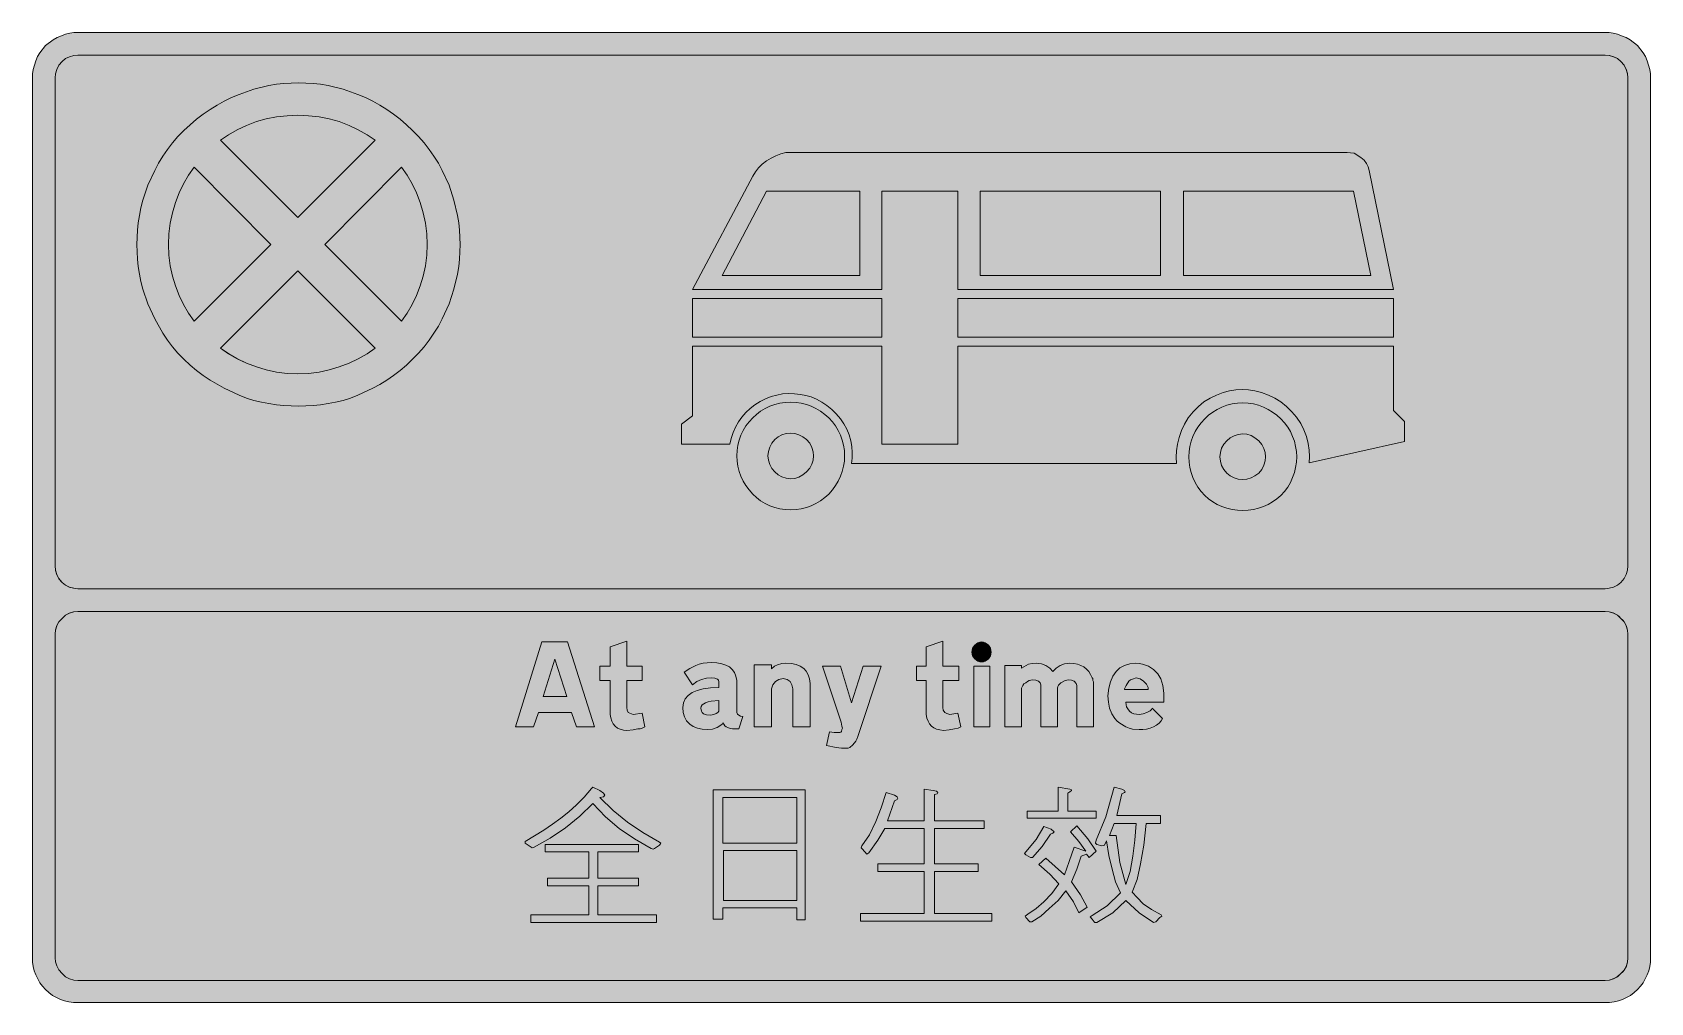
# Model space of a CAD drawing. Header units: metres. Extents: x 74 to 495, y 10 to 262.
import ezdxf

# ---------------------------------------------------------------- set-up
doc = ezdxf.new("R2010")
doc.units = ezdxf.units.M
for name, color, linetype, true_color in [('FILL_BLACK_000000', 7, 'Continuous', 0x000000), ('FILL_PINK_E1E1E1', 7, 'Continuous', 0xe1e1e1), ('FILL_WHITE_FFFFFF', 7, 'Continuous', 0xffffff), ('FILL_YELLOW_FFFF00', 7, 'Continuous', 0xffff00), ('STROKE_BLACK_000000', 7, 'Continuous', 0x000000)]:
    doc.layers.add(name, color=color, linetype=linetype, true_color=true_color)

msp = doc.modelspace()

# ---------------------------------------------------------------- hatches: boundary and pattern name
at = {"layer": 'FILL_BLACK_000000', "true_color": 0x000000}
h = msp.add_hatch(color=7, dxfattribs=at)
h.dxf.hatch_style = 1
h.paths.add_polyline_path([(74.88, 254.88), (75.35, 255.93), (75.94, 256.93), (77.4, 258.84), (79.4, 260.3), (80.46, 260.89), (81.54, 261.36), (82.62, 261.8), (83.7, 262.08), (84.78, 262.22), (85.86, 262.26), (483.48, 262.26), (484.56, 262.22), (485.64, 262.08), (486.72, 261.8), (487.8, 261.36), (488.95, 260.89), (490.01, 260.3), (491.94, 258.84), (493.4, 256.93), (493.99, 255.93), (494.46, 254.88), (495.11, 252.56), (495.3, 251.46), (495.36, 250.38), (495.36, 21.24), (495.3, 20.09), (495.13, 18.96), (494.85, 17.84), (494.46, 16.76), (493.97, 15.72), (493.39, 14.73), (492.71, 13.81), (491.94, 12.96), (491.04, 12.14), (490.09, 11.44), (489.09, 10.85), (488.05, 10.37), (486.96, 10.01), (485.84, 9.75), (484.68, 9.59), (483.48, 9.54), (85.86, 9.54), (84.66, 9.59), (83.5, 9.75), (82.38, 10.01), (81.29, 10.37), (80.25, 10.85), (79.25, 11.44), (78.3, 12.14), (77.4, 12.96), (76.63, 13.81), (75.95, 14.73), (75.37, 15.72), (74.88, 16.76), (74.49, 17.84), (74.21, 18.96), (74.04, 20.09), (73.98, 21.24), (73.98, 250.38), (74.04, 251.46), (74.23, 252.56), (74.88, 254.88)])
h.paths.add_polyline_path([(83.59, 110.99), (82.59, 110.43), (81.72, 109.62), (80.91, 108.75), (80.35, 107.75), (80.02, 106.66), (79.92, 105.48), (79.92, 21.24), (80.02, 20.16), (80.35, 19.1), (80.91, 18.08), (81.72, 17.1), (82.62, 16.29), (83.66, 15.73), (84.76, 15.4), (85.86, 15.3), (483.48, 15.3), (484.58, 15.4), (485.69, 15.73), (486.72, 16.29), (487.62, 17.1), (488.1, 17.54), (488.48, 18.02), (489.06, 19.08), (489.31, 20.16), (489.42, 21.24), (489.42, 105.48), (489.32, 106.58), (488.99, 107.68), (488.43, 108.72), (487.62, 109.62), (486.72, 110.43), (485.69, 110.99), (484.58, 111.32), (483.48, 111.42), (85.86, 111.42), (84.68, 111.32), (83.59, 110.99)], flags=16)
h.paths.add_polyline_path([(485.69, 117.76), (486.72, 118.27), (487.62, 118.98), (488.43, 119.98), (488.99, 121.07), (489.32, 122.19), (489.42, 123.3), (489.42, 250.38), (489.32, 251.56), (488.99, 252.67), (488.43, 253.72), (487.62, 254.7), (486.75, 255.41), (485.75, 255.91), (484.66, 256.22), (483.48, 256.32), (85.86, 256.32), (84.76, 256.22), (83.66, 255.91), (82.62, 255.41), (81.72, 254.7), (80.91, 253.7), (80.35, 252.61), (80.02, 251.49), (79.92, 250.38), (79.92, 123.3), (80.02, 122.12), (80.35, 121), (80.91, 119.96), (81.72, 118.98), (82.59, 118.27), (83.59, 117.76), (84.68, 117.46), (85.86, 117.36), (483.48, 117.36), (484.58, 117.46), (485.69, 117.76)], flags=16)
h = msp.add_hatch(color=7, dxfattribs=at)
h.dxf.hatch_style = 1
h.paths.add_polyline_path([(182.52, 191.52), (180.73, 187.65), (179.69, 185.76), (178.56, 183.91), (177.33, 182.12), (175.99, 180.38), (174.54, 178.71), (172.98, 177.12), (171.39, 175.62), (169.75, 174.21), (168.04, 172.91), (166.27, 171.7), (164.46, 170.58), (162.6, 169.55), (158.76, 167.76), (156.84, 167.02), (154.89, 166.41), (152.94, 165.94), (151.02, 165.6), (149.03, 165.26), (147.08, 165.04), (143.28, 164.88), (139.48, 165.04), (137.53, 165.26), (135.54, 165.6), (133.62, 165.94), (131.67, 166.41), (129.72, 167.02), (127.8, 167.76), (123.96, 169.55), (120.26, 171.7), (118.48, 172.91), (116.74, 174.21), (115.04, 175.62), (113.4, 177.12), (111.9, 178.71), (110.49, 180.38), (109.19, 182.12), (107.98, 183.91), (105.83, 187.65), (104.04, 191.52), (102.76, 195.39), (102.24, 197.34), (101.88, 199.26), (101.54, 201.25), (101.32, 203.2), (101.16, 207), (101.32, 210.78), (101.54, 212.67), (101.88, 214.56), (102.24, 216.58), (102.76, 218.59), (104.04, 222.48), (105.83, 226.32), (106.86, 228.18), (107.98, 229.99), (109.19, 231.76), (110.49, 233.47), (111.9, 235.11), (113.4, 236.7), (116.74, 239.63), (118.48, 240.96), (120.26, 242.19), (122.09, 243.32), (123.96, 244.34), (125.86, 245.26), (127.8, 246.06), (129.72, 246.81), (131.67, 247.43), (135.54, 248.4), (137.53, 248.74), (139.48, 248.96), (143.28, 249.12), (147.08, 248.96), (149.03, 248.74), (151.02, 248.4), (154.89, 247.43), (156.84, 246.81), (158.76, 246.06), (160.7, 245.26), (162.6, 244.34), (164.46, 243.32), (166.27, 242.19), (168.04, 240.96), (169.75, 239.63), (171.39, 238.21), (172.98, 236.7), (174.54, 235.11), (175.99, 233.47), (177.33, 231.76), (178.56, 229.99), (179.69, 228.18), (180.73, 226.32), (182.52, 222.48), (183.73, 218.59), (184.68, 214.56), (185.02, 212.67), (185.24, 210.78), (185.4, 207), (185.24, 203.2), (185.02, 201.25), (184.68, 199.26), (183.73, 195.39), (182.52, 191.52)])
h.paths.add_polyline_path([(110.43, 215.28), (109.87, 212.56), (109.54, 209.8), (109.44, 207), (109.54, 204.2), (109.87, 201.46), (110.43, 198.8), (111.24, 196.2), (112.18, 193.7), (113.33, 191.34), (114.66, 189.11), (116.1, 187.02), (136.08, 207), (116.1, 227.16), (114.66, 225.07), (113.33, 222.84), (112.18, 220.48), (111.24, 217.98), (110.43, 215.28)], flags=16)
h.paths.add_polyline_path([(174.96, 196.2), (175.77, 198.8), (176.33, 201.46), (176.66, 204.2), (176.76, 207), (176.66, 209.8), (176.33, 212.56), (175.77, 215.28), (174.96, 217.98), (174.02, 220.48), (172.87, 222.84), (171.54, 225.07), (170.1, 227.16), (150.12, 207), (170.1, 187.02), (171.54, 189.11), (172.87, 191.34), (174.02, 193.7), (174.96, 196.2)], flags=16)
h.paths.add_polyline_path([(125.1, 178.51), (127.26, 177.3), (129.71, 176.08), (132.3, 175.14), (134.9, 174.33), (137.56, 173.77), (140.3, 173.44), (143.1, 173.34), (145.9, 173.44), (148.63, 173.77), (151.3, 174.33), (153.9, 175.14), (156.43, 176.08), (158.85, 177.23), (161.14, 178.56), (163.26, 180), (143.1, 200.16), (122.94, 180), (125.1, 178.51)], flags=16)
h.paths.add_polyline_path([(158.85, 236.88), (156.43, 238.03), (153.9, 239.04), (151.3, 239.75), (148.63, 240.25), (145.9, 240.56), (143.1, 240.66), (140.3, 240.56), (137.56, 240.25), (134.9, 239.75), (132.3, 239.04), (129.77, 238.03), (127.35, 236.88), (125.06, 235.6), (122.94, 234.18), (143.1, 214.02), (163.26, 234.18), (161.14, 235.6), (158.85, 236.88)], flags=16)
h = msp.add_hatch(color=7, dxfattribs=at)
h.dxf.hatch_style = 1
h.paths.add_polyline_path([(265.14, 228.78), (266.36, 229.52), (267.59, 230.13), (268.86, 230.6), (270.18, 230.94), (416.34, 230.94), (417.24, 230.92), (418.14, 230.76), (419.94, 229.68), (420.76, 228.94), (421.36, 228.1), (421.79, 227.2), (422.1, 226.26), (428.4, 195.3), (315, 195.3), (315, 220.86), (295.2, 220.86), (295.2, 195.3), (245.88, 195.3), (261.54, 224.82), (262.25, 225.97), (263.07, 227), (264.02, 227.93), (265.14, 228.78)])
h.paths.add_polyline_path([(320.76, 198.9), (367.74, 198.9), (367.74, 220.86), (320.76, 220.86), (320.76, 198.9)], flags=16)
h.paths.add_polyline_path([(253.62, 198.9), (289.44, 198.9), (289.44, 220.86), (265.14, 220.86), (253.62, 198.9)], flags=16)
h.paths.add_polyline_path([(417.96, 220.86), (373.68, 220.86), (373.68, 198.9), (374.04, 198.9), (422.46, 198.9), (417.96, 220.86)], flags=16)
h = msp.add_hatch(color=7, dxfattribs=at)
h.dxf.hatch_style = 1
h.paths.add_polyline_path([(295.2, 192.96), (295.2, 182.88), (245.88, 182.88), (245.88, 192.96), (295.2, 192.96)])
h = msp.add_hatch(color=7, dxfattribs=at)
h.dxf.hatch_style = 1
h.paths.add_polyline_path([(428.4, 192.96), (428.4, 182.88), (315, 182.88), (315, 192.96), (428.4, 192.96)])
h = msp.add_hatch(color=7, dxfattribs=at)
h.dxf.hatch_style = 1
h.paths.add_polyline_path([(287.28, 149.94), (287.45, 151.35), (287.46, 152.84), (287.33, 154.37), (287.1, 155.88), (286.63, 157.39), (286.02, 158.89), (285.28, 160.33), (284.4, 161.64), (283.29, 162.92), (282.11, 164.07), (280.86, 165.08), (279.54, 165.96), (278.16, 166.7), (276.75, 167.29), (275.34, 167.71), (273.96, 167.94), (272.41, 168.13), (270.86, 168.18), (269.33, 168.07), (267.82, 167.8), (266.33, 167.39), (264.87, 166.83), (263.45, 166.11), (262.08, 165.24), (260.85, 164.3), (259.73, 163.23), (258.72, 162.06), (257.83, 160.78), (257.06, 159.43), (256.44, 158), (255.94, 156.51), (255.6, 154.98), (243, 154.98), (243, 160.2), (245.88, 162.36), (245.88, 180.54), (295.2, 180.54), (295.2, 154.98), (315, 154.98), (315, 180.54), (428.4, 180.54), (428.4, 163.8), (431.28, 160.92), (431.28, 155.7), (406.44, 150.12), (406.5, 151.77), (406.42, 153.47), (406.16, 155.21), (405.72, 156.96), (405.08, 158.71), (404.24, 160.4), (403.19, 162), (401.94, 163.44), (400.55, 164.82), (399.08, 166), (397.51, 166.98), (395.82, 167.76), (394.07, 168.44), (392.33, 168.88), (390.63, 169.13), (388.98, 169.2), (387.36, 169.13), (385.72, 168.88), (384.04, 168.44), (382.32, 167.76), (380.63, 166.98), (379.06, 166), (377.59, 164.82), (376.2, 163.44), (374.98, 161.89), (374, 160.24), (373.21, 158.53), (372.6, 156.78), (372.16, 155.03), (371.9, 153.29), (371.82, 151.59), (371.88, 149.94), (287.28, 149.94)])
h = msp.add_hatch(color=7, dxfattribs=at)
h.dxf.hatch_style = 1
h.paths.add_polyline_path([(285.21, 149.23), (284.88, 147.92), (284.42, 146.63), (283.84, 145.39), (283.13, 144.2), (282.29, 143.07), (281.34, 142.02), (280.29, 141.07), (279.19, 140.23), (278.02, 139.52), (276.8, 138.94), (275.52, 138.48), (274.2, 138.15), (272.84, 137.95), (271.44, 137.88), (270.03, 137.95), (268.65, 138.15), (267.31, 138.48), (266.02, 138.94), (264.78, 139.52), (263.62, 140.23), (262.53, 141.07), (261.54, 142.02), (260.59, 143.07), (259.75, 144.2), (259.04, 145.39), (258.46, 146.63), (258, 147.92), (257.67, 149.23), (257.47, 150.57), (257.4, 151.92), (257.47, 153.33), (257.67, 154.71), (258, 156.05), (258.46, 157.34), (259.04, 158.58), (259.75, 159.74), (260.59, 160.83), (261.54, 161.82), (262.53, 162.77), (263.62, 163.61), (264.78, 164.32), (266.02, 164.9), (267.31, 165.36), (268.65, 165.69), (270.03, 165.89), (271.44, 165.96), (272.84, 165.89), (274.2, 165.69), (275.52, 165.36), (276.8, 164.9), (278.02, 164.32), (279.19, 163.61), (280.29, 162.77), (281.34, 161.82), (282.29, 160.83), (283.13, 159.74), (283.84, 158.58), (284.42, 157.34), (284.88, 156.05), (285.21, 154.71), (285.41, 153.33), (285.48, 151.92), (285.41, 150.57), (285.21, 149.23)])
h.paths.add_polyline_path([(276.95, 154.15), (276.39, 155.24), (275.58, 156.24), (274.6, 156.95), (273.58, 157.45), (272.52, 157.76), (271.44, 157.86), (270.26, 157.76), (269.17, 157.45), (268.17, 156.95), (267.3, 156.24), (266.56, 155.26), (266, 154.21), (265.63, 153.1), (265.5, 151.92), (265.63, 150.82), (266, 149.71), (266.56, 148.68), (267.3, 147.78), (268.17, 147.04), (269.17, 146.47), (270.26, 146.11), (271.44, 145.98), (272.52, 146.08), (273.58, 146.41), (274.6, 146.97), (275.58, 147.78), (276.39, 148.76), (276.95, 149.78), (277.28, 150.84), (277.38, 151.92), (277.28, 153.03), (276.95, 154.15)], flags=16)
h = msp.add_hatch(color=7, dxfattribs=at)
h.dxf.hatch_style = 1
h.paths.add_polyline_path([(402.93, 148.95), (402.6, 147.6), (402.14, 146.29), (401.56, 145.04), (400.85, 143.84), (400.01, 142.71), (399.06, 141.66), (398.01, 140.77), (396.91, 139.98), (395.74, 139.3), (394.52, 138.73), (393.24, 138.29), (391.92, 137.96), (390.56, 137.77), (389.16, 137.7), (387.75, 137.77), (386.37, 137.96), (385.03, 138.29), (383.74, 138.73), (382.5, 139.3), (381.34, 139.98), (380.25, 140.77), (379.26, 141.66), (378.31, 142.71), (377.47, 143.84), (376.76, 145.04), (376.18, 146.29), (375.72, 147.6), (375.39, 148.95), (375.19, 150.33), (375.12, 151.74), (375.19, 153.09), (375.39, 154.43), (375.72, 155.74), (376.18, 157.03), (376.76, 158.27), (377.47, 159.46), (378.31, 160.59), (379.26, 161.64), (380.25, 162.54), (381.34, 163.35), (382.5, 164.06), (383.74, 164.65), (385.03, 165.13), (386.37, 165.49), (387.75, 165.71), (389.16, 165.78), (390.56, 165.71), (391.92, 165.49), (393.24, 165.13), (394.52, 164.65), (395.74, 164.06), (396.91, 163.35), (398.01, 162.54), (399.06, 161.64), (400.01, 160.59), (400.85, 159.46), (401.56, 158.27), (402.14, 157.03), (402.6, 155.74), (402.93, 154.43), (403.13, 153.09), (403.2, 151.74), (403.13, 150.33), (402.93, 148.95)])
h.paths.add_polyline_path([(394.67, 153.88), (394.11, 154.9), (393.3, 155.88), (392.32, 156.69), (391.3, 157.25), (390.24, 157.58), (389.16, 157.68), (387.98, 157.55), (386.89, 157.18), (385.89, 156.62), (385.02, 155.88), (384.21, 154.98), (383.65, 153.94), (383.32, 152.84), (383.22, 151.74), (383.32, 150.56), (383.65, 149.44), (384.21, 148.4), (385.02, 147.42), (385.89, 146.71), (386.89, 146.2), (387.98, 145.9), (389.16, 145.8), (390.24, 145.9), (391.3, 146.2), (392.32, 146.71), (393.3, 147.42), (394.11, 148.42), (394.67, 149.51), (395, 150.63), (395.1, 151.74), (395, 152.82), (394.67, 153.88)], flags=16)
h = msp.add_hatch(color=7, dxfattribs=at)
h.dxf.hatch_style = 1
h.paths.add_polyline_path([(204.48, 81.36), (199.8, 81.36), (206.64, 103.5), (213.3, 103.5), (220.32, 81.36), (215.64, 81.36), (214.38, 85.14), (205.74, 85.14), (204.48, 81.36)])
h.paths.add_polyline_path([(210.06, 99), (207, 89.28), (210.06, 89.28), (213.12, 89.28), (210.06, 99)], flags=16)
h = msp.add_hatch(color=7, dxfattribs=at)
h.dxf.hatch_style = 1
h.paths.add_polyline_path([(221.76, 93.42), (221.76, 97.2), (224.46, 97.2), (224.46, 102.24), (228.78, 103.68), (228.78, 97.2), (232.74, 97.2), (232.74, 93.42), (228.78, 93.42), (228.78, 86.4), (228.89, 85.7), (229.14, 85.14), (230.4, 84.6), (232.74, 84.96), (233.46, 81.36), (232.76, 81.02), (232.27, 80.88), (231.66, 80.82), (230.42, 80.57), (228.78, 80.46), (227.87, 80.53), (227.05, 80.73), (226.32, 81.07), (225.72, 81.54), (225.24, 82.14), (224.89, 82.87), (224.63, 83.69), (224.46, 84.6), (224.46, 93.42), (221.76, 93.42)])
h = msp.add_hatch(color=7, dxfattribs=at)
h.dxf.hatch_style = 1
h.paths.add_polyline_path([(306.72, 93.42), (304.2, 93.42), (304.2, 97.2), (306.72, 97.2), (306.72, 102.24), (311.04, 103.68), (311.04, 97.2), (315.18, 97.2), (315.18, 93.42), (311.04, 93.42), (311.04, 86.4), (311.18, 85.7), (311.58, 85.14), (312.08, 84.87), (312.84, 84.6), (315, 84.96), (315.72, 81.36), (315.05, 81.02), (314.1, 80.82), (312.73, 80.57), (311.22, 80.46), (310.27, 80.58), (309.43, 80.8), (308.7, 81.14), (308.09, 81.58), (307.59, 82.15), (307.2, 82.84), (306.91, 83.65), (306.72, 84.6), (306.72, 93.42)])
h = msp.add_hatch(color=7, dxfattribs=at)
h.dxf.hatch_style = 1
h.paths.add_polyline_path([(323.45, 99.87), (322.92, 99.07), (322.12, 98.5), (321.64, 98.34), (321.12, 98.28), (320.65, 98.34), (320.19, 98.5), (319.39, 99.07), (318.82, 99.87), (318.66, 100.33), (318.6, 100.8), (318.66, 101.33), (318.82, 101.83), (319.39, 102.69), (320.19, 103.28), (320.65, 103.44), (321.12, 103.5), (321.64, 103.44), (322.12, 103.28), (322.92, 102.69), (323.45, 101.83), (323.64, 100.8), (323.45, 99.87)])
h = msp.add_hatch(color=7, dxfattribs=at)
h.dxf.hatch_style = 1
h.paths.add_polyline_path([(243.96, 88.66), (244.71, 89.55), (245.75, 90.29), (247.07, 90.87), (248.68, 91.29), (250.56, 91.54), (252.72, 91.62), (252.72, 92.34), (252.72, 93.06), (252.61, 93.49), (252.36, 93.78), (251.71, 94.03), (250.92, 94.14), (249.5, 94.04), (248.2, 93.71), (247, 93.15), (245.88, 92.34), (243.72, 95.58), (245.18, 96.61), (246.78, 97.38), (247.65, 97.72), (248.63, 97.94), (250.74, 98.1), (252.2, 98.03), (253.48, 97.82), (254.57, 97.47), (255.49, 96.97), (256.23, 96.32), (256.79, 95.52), (257.18, 94.55), (257.4, 93.42), (257.4, 85.14), (257.6, 84.71), (257.94, 84.42), (258.35, 84.17), (259.02, 84.06), (257.94, 80.82), (256.3, 80.86), (255.64, 80.97), (255.06, 81.18), (254.66, 81.38), (254.3, 81.67), (254, 82.04), (253.8, 82.44), (253.59, 82.1), (253.26, 81.78), (252.29, 81.2), (251.09, 80.79), (249.84, 80.64), (248.43, 80.74), (247.16, 81.02), (246.07, 81.48), (245.16, 82.08), (244.35, 82.96), (243.79, 83.97), (243.46, 85.12), (243.36, 86.4), (243.51, 87.61), (243.96, 88.66)])
h.paths.add_polyline_path([(248.42, 85.08), (248.76, 84.78), (249.53, 84.53), (250.56, 84.42), (251.4, 84.59), (252.05, 84.82), (252.48, 85.13), (252.72, 85.5), (252.72, 88.2), (250.74, 88.06), (249.94, 87.9), (249.3, 87.66), (248.4, 87.07), (248.14, 86.7), (248.04, 86.22), (248.2, 85.43), (248.42, 85.08)], flags=16)
h = msp.add_hatch(color=7, dxfattribs=at)
h.dxf.hatch_style = 1
h.paths.add_polyline_path([(268.35, 93.69), (267.46, 93.15), (266.8, 92.34), (266.4, 91.26), (266.4, 81.36), (261.9, 81.36), (261.9, 97.56), (266.4, 97.56), (266.4, 96.48), (267.21, 97.15), (268.02, 97.56), (269.1, 97.87), (270.18, 97.92), (271.63, 97.84), (272.89, 97.59), (273.95, 97.17), (274.82, 96.59), (275.5, 95.85), (276, 94.96), (276.33, 93.91), (276.48, 92.7), (276.48, 81.36), (271.98, 81.36), (271.98, 90.9), (271.98, 91.08), (271.98, 91.26), (271.74, 92.34), (271.26, 93.15), (270.51, 93.69), (269.46, 93.96), (268.35, 93.69)])
h = msp.add_hatch(color=7, dxfattribs=at)
h.dxf.hatch_style = 1
h.paths.add_polyline_path([(282.74, 79.94), (284.22, 79.92), (284.46, 79.98), (284.63, 80.14), (284.76, 80.64), (284.9, 81.02), (284.76, 81.54), (284.58, 82.62), (279.72, 97.2), (284.4, 97.2), (287.28, 87.66), (290.34, 97.2), (295.02, 97.2), (288.9, 78.84), (288.7, 78.2), (288.41, 77.62), (287.64, 76.68), (286.83, 76.03), (286.43, 75.84), (286.02, 75.78), (284.67, 75.8), (283.32, 75.96), (280.8, 76.5), (281.52, 80.1), (282.74, 79.94)])
h = msp.add_hatch(color=7, dxfattribs=at)
h.dxf.hatch_style = 1
h.paths.add_polyline_path([(323.28, 97.2), (323.28, 81.36), (319.14, 81.36), (319.14, 97.2), (323.28, 97.2)])
h = msp.add_hatch(color=7, dxfattribs=at)
h.dxf.hatch_style = 1
h.paths.add_polyline_path([(342.88, 93.44), (341.82, 92.88), (341.17, 92.23), (340.98, 91.84), (340.92, 91.44), (340.92, 81.36), (336.6, 81.36), (336.6, 92.34), (336.41, 92.84), (335.93, 93.24), (335.23, 93.5), (334.44, 93.6), (333.54, 93.44), (333.07, 93.22), (332.64, 92.88), (332.19, 92.55), (331.9, 92.16), (331.56, 91.44), (331.56, 81.36), (327.24, 81.36), (327.24, 97.38), (331.56, 97.38), (331.56, 96.66), (333.36, 97.74), (334.28, 97.9), (335.34, 97.92), (336.72, 97.78), (337.91, 97.38), (338.88, 96.7), (339.66, 95.76), (340.54, 96.7), (341.57, 97.38), (342.77, 97.78), (344.16, 97.92), (345.2, 97.86), (346.15, 97.68), (347.01, 97.39), (347.78, 96.97), (348.46, 96.44), (349.05, 95.79), (349.53, 95.03), (349.92, 94.14), (350.08, 93.96), (350.1, 93.78), (350.1, 93.42), (350.28, 93.06), (350.28, 81.36), (345.96, 81.36), (345.96, 92.16), (345.8, 92.7), (345.24, 93.24), (344.59, 93.49), (343.8, 93.6), (342.88, 93.44)])
h = msp.add_hatch(color=7, dxfattribs=at)
h.dxf.hatch_style = 1
h.paths.add_polyline_path([(354.49, 86.22), (354.16, 87.77), (354.06, 89.46), (354.3, 91.43), (354.73, 93.14), (355.36, 94.59), (356.18, 95.78), (357.18, 96.71), (358.36, 97.38), (359.73, 97.79), (361.26, 97.92), (362.18, 97.87), (363.05, 97.73), (364.61, 97.18), (365.94, 96.33), (367.02, 95.22), (367.83, 93.84), (368.37, 92.14), (368.64, 90.13), (368.64, 87.84), (358.74, 87.84), (358.76, 87.14), (358.92, 86.58), (359.21, 86.04), (359.64, 85.5), (360.21, 85.06), (360.83, 84.78), (361.49, 84.64), (362.16, 84.6), (363.22, 84.73), (364.14, 85.14), (365.06, 85.54), (365.38, 85.85), (365.58, 86.22), (368.28, 83.52), (367.91, 82.92), (367.37, 82.36), (366.69, 81.85), (365.9, 81.4), (365.01, 81.04), (364.08, 80.79), (363.12, 80.65), (362.16, 80.64), (360.45, 80.8), (359.58, 81.02), (358.74, 81.36), (357.17, 82.3), (356.46, 82.88), (355.86, 83.52), (355.05, 84.8), (354.49, 86.22)])
h.paths.add_polyline_path([(364.5, 91.62), (364.05, 92.52), (363.31, 93.28), (362.4, 93.85), (361.44, 94.14), (360.45, 93.82), (359.92, 93.58), (359.46, 93.24), (358.79, 92.18), (358.38, 91.26), (358.38, 91.08), (364.5, 91.08), (364.5, 91.62)], flags=16)
h = msp.add_hatch(color=7, dxfattribs=at)
h.dxf.hatch_style = 1
h.paths.add_polyline_path([(208.8, 52.38), (204.66, 50.04), (204.12, 49.86), (203.58, 50.22), (202.32, 51.12), (202.32, 51.48), (207.17, 54.5), (209.42, 56.01), (211.58, 57.57), (213.65, 59.24), (215.67, 61.06), (217.65, 63.08), (219.6, 65.34), (219.96, 65.7), (221.76, 64.8), (222.66, 64.08), (223.02, 63.54), (222.66, 63.18), (221.76, 63), (225.18, 59.58), (228.96, 56.52), (232.92, 53.82), (237.24, 51.3), (237.6, 51.12), (237.24, 50.58), (235.98, 49.68), (235.62, 49.5), (235.08, 49.68), (230.76, 52.2), (226.8, 54.9), (223.2, 57.96), (219.96, 61.38), (216.54, 58.14), (212.76, 55.08), (208.8, 52.38)])
h = msp.add_hatch(color=7, dxfattribs=at)
h.dxf.hatch_style = 1
h.paths.add_polyline_path([(273.06, 34.2), (253.8, 34.2), (253.8, 31.32), (251.28, 31.32), (251.28, 64.98), (275.22, 64.98), (275.22, 31.14), (273.06, 31.14), (273.06, 34.2)])
h.paths.add_polyline_path([(273.06, 49.14), (253.98, 49.14), (253.98, 36.18), (273.06, 36.18), (273.06, 49.14)], flags=16)
h.paths.add_polyline_path([(253.8, 63), (253.8, 51.12), (273.06, 51.12), (273.06, 63), (253.8, 63)], flags=16)
h = msp.add_hatch(color=7, dxfattribs=at)
h.dxf.hatch_style = 1
h.paths.add_polyline_path([(293.58, 56.7), (295.02, 60.3), (296.28, 64.26), (298.44, 63.54), (299.16, 63.18), (299.34, 62.82), (299.16, 62.46), (298.44, 62.1), (296.64, 56.88), (306.18, 56.88), (306.18, 65.16), (308.52, 64.8), (309.42, 64.62), (309.78, 64.26), (309.6, 63.9), (308.88, 63.72), (308.88, 56.88), (321.84, 56.88), (321.84, 54.9), (308.88, 54.9), (308.88, 45.72), (320.22, 45.72), (320.22, 43.74), (308.88, 43.74), (308.88, 32.76), (323.82, 32.76), (323.82, 30.78), (289.62, 30.78), (289.62, 32.76), (306.18, 32.76), (306.18, 43.74), (294.12, 43.74), (294.12, 45.72), (306.18, 45.72), (306.18, 54.9), (295.92, 54.9), (294.12, 51.84), (291.78, 48.6), (291.24, 48.24), (290.16, 49.5), (289.8, 49.86), (289.98, 50.4), (291.96, 53.28), (293.58, 56.7)])
h = msp.add_hatch(color=7, dxfattribs=at)
h.dxf.hatch_style = 1
h.paths.add_polyline_path([(351, 57.6), (333, 57.6), (333, 59.4), (341.1, 59.4), (341.1, 65.7), (344.16, 65.16), (344.52, 64.98), (344.52, 64.8), (344.16, 64.44), (343.62, 64.08), (343.62, 59.4), (351, 59.4), (351, 57.6)])
h = msp.add_hatch(color=7, dxfattribs=at)
h.dxf.hatch_style = 1
h.paths.add_polyline_path([(358.74, 36.18), (355.32, 32.94), (351.18, 30.42), (350.64, 30.42), (350.46, 30.6), (349.92, 31.32), (349.38, 31.86), (349.92, 32.22), (353.88, 34.74), (357.3, 38.16), (356.04, 41.04), (355.14, 44.28), (354.24, 47.88), (353.7, 51.66), (353.16, 50.58), (352.44, 50.4), (351.18, 50.76), (350.82, 51.12), (351, 51.84), (353.52, 57.96), (355.68, 65.7), (357.66, 65.16), (358.38, 64.8), (358.56, 64.44), (358.38, 64.26), (357.66, 63.9), (356.4, 58.32), (367.74, 58.32), (367.74, 56.16), (363.96, 56.16), (363.42, 50.58), (362.52, 45.72), (361.62, 41.58), (360.36, 38.34), (361.62, 36.9), (363.24, 35.28), (365.4, 33.84), (367.92, 32.4), (368.1, 32.04), (367.56, 31.68), (366.48, 30.6), (365.94, 30.42), (362.16, 32.94), (358.74, 36.18)])
h.paths.add_polyline_path([(357.12, 46.08), (358.74, 40.32), (359.82, 43.74), (360.54, 47.7), (361.08, 51.84), (361.44, 56.16), (355.68, 56.16), (354.42, 53.1), (356.22, 53.1), (357.12, 46.08)], flags=16)
h = msp.add_hatch(color=7, dxfattribs=at)
h.dxf.hatch_style = 1
h.paths.add_polyline_path([(334.44, 47.34), (333.9, 47.34), (332.64, 48.06), (332.28, 48.42), (332.64, 48.78), (335.34, 52.02), (337.32, 55.44), (339.3, 54.72), (340.02, 54), (339.66, 53.64), (339.12, 53.46), (336.96, 50.22), (334.44, 47.34)])
h = msp.add_hatch(color=7, dxfattribs=at)
h.dxf.hatch_style = 1
h.paths.add_polyline_path([(348.84, 52.2), (351, 48.96), (349.2, 47.34), (348.48, 48.24), (347.04, 47.7), (345.96, 44.28), (344.52, 41.04), (346.86, 37.62), (348.66, 34.38), (346.5, 32.94), (345.06, 35.82), (343.08, 38.7), (341.1, 36.18), (338.76, 34.02), (336.6, 32.04), (334.26, 30.6), (333.72, 30.6), (332.64, 31.68), (332.46, 32.04), (333.18, 32.58), (335.34, 34.02), (337.32, 35.82), (339.48, 37.98), (341.28, 40.5), (338.94, 43.02), (336.06, 45.54), (337.86, 47.16), (342.72, 42.84), (343.98, 46.26), (345.24, 50.04), (348.3, 48.96), (346.5, 51.48), (344.34, 54), (345.96, 55.62), (348.84, 52.2)])
h = msp.add_hatch(color=7, dxfattribs=at)
h.dxf.hatch_style = 1
h.paths.add_polyline_path([(207.54, 48.78), (207.54, 50.76), (231.84, 50.76), (231.84, 48.78), (221.22, 48.78), (221.22, 41.94), (231.84, 41.94), (231.84, 39.96), (221.22, 39.96), (221.22, 32.4), (236.52, 32.4), (236.52, 30.42), (203.76, 30.42), (203.76, 32.4), (218.88, 32.4), (218.88, 39.96), (208.08, 39.96), (208.08, 41.94), (218.88, 41.94), (218.88, 48.78), (207.54, 48.78)])
at = {"layer": 'FILL_PINK_E1E1E1', "true_color": 0xe1e1e1}
h = msp.add_hatch(color=7, dxfattribs=at)
h.dxf.hatch_style = 1
h.paths.add_polyline_path([(125.06, 235.6), (127.35, 236.88), (129.77, 238.03), (132.3, 239.04), (134.9, 239.75), (137.57, 240.25), (140.3, 240.56), (143.1, 240.66), (145.9, 240.56), (148.64, 240.25), (151.3, 239.75), (153.9, 239.04), (156.43, 238.03), (158.85, 236.88), (161.14, 235.6), (163.26, 234.18), (143.1, 214.02), (122.94, 234.18), (125.06, 235.6)])
h = msp.add_hatch(color=7, dxfattribs=at)
h.dxf.hatch_style = 1
h.paths.add_polyline_path([(136.08, 207), (116.1, 187.02), (114.66, 189.11), (113.33, 191.34), (112.18, 193.7), (111.24, 196.2), (110.43, 198.8), (109.87, 201.46), (109.54, 204.2), (109.44, 207), (109.54, 209.8), (109.87, 212.56), (110.43, 215.28), (111.24, 217.98), (112.18, 220.48), (113.33, 222.84), (114.66, 225.07), (116.1, 227.16), (136.08, 207)])
h = msp.add_hatch(color=7, dxfattribs=at)
h.dxf.hatch_style = 1
h.paths.add_polyline_path([(150.12, 207), (170.1, 227.16), (171.54, 225.07), (172.87, 222.84), (174.02, 220.48), (174.96, 217.98), (175.77, 215.28), (176.33, 212.56), (176.66, 209.8), (176.76, 207), (176.66, 204.2), (176.33, 201.46), (175.77, 198.8), (174.96, 196.2), (174.02, 193.7), (172.87, 191.34), (171.54, 189.11), (170.1, 187.02), (150.12, 207)])
h = msp.add_hatch(color=7, dxfattribs=at)
h.dxf.hatch_style = 1
h.paths.add_polyline_path([(163.26, 180), (161.14, 178.56), (158.85, 177.23), (156.43, 176.08), (153.9, 175.14), (151.3, 174.33), (148.64, 173.77), (145.9, 173.44), (143.1, 173.34), (140.3, 173.44), (137.57, 173.77), (134.9, 174.33), (132.3, 175.14), (129.77, 176.08), (127.35, 177.23), (125.06, 178.56), (122.94, 180), (143.1, 200.16), (163.26, 180)])
at = {"layer": 'FILL_WHITE_FFFFFF', "true_color": 0xffffff}
h = msp.add_hatch(color=7, dxfattribs=at)
h.dxf.hatch_style = 1
h.paths.add_polyline_path([(483.48, 111.42), (484.56, 111.31), (485.64, 111.06), (486.7, 110.47), (487.18, 110.1), (487.62, 109.62), (488.1, 109.18), (488.48, 108.7), (489.06, 107.64), (489.31, 106.56), (489.42, 105.48), (489.42, 21.24), (489.32, 20.06), (488.99, 18.97), (488.43, 17.97), (487.62, 17.1), (486.75, 16.36), (485.75, 15.79), (484.66, 15.43), (483.48, 15.3), (85.86, 15.3), (84.76, 15.4), (83.66, 15.73), (82.62, 16.29), (81.72, 17.1), (80.91, 18.08), (80.35, 19.1), (80.02, 20.16), (79.92, 21.24), (79.92, 105.48), (80.02, 106.58), (80.35, 107.68), (80.91, 108.72), (81.72, 109.62), (82.62, 110.43), (83.66, 110.99), (84.76, 111.32), (85.86, 111.42), (483.48, 111.42)])
at = {"layer": 'FILL_YELLOW_FFFF00', "true_color": 0xffff00}
h = msp.add_hatch(color=7, dxfattribs=at)
h.dxf.hatch_style = 1
h.paths.add_polyline_path([(80.02, 251.49), (80.35, 252.61), (80.91, 253.7), (81.72, 254.7), (82.62, 255.41), (83.66, 255.91), (84.76, 256.22), (85.86, 256.32), (483.48, 256.32), (484.58, 256.22), (485.69, 255.91), (486.72, 255.41), (487.62, 254.7), (488.43, 253.7), (488.99, 252.61), (489.32, 251.49), (489.42, 250.38), (489.42, 123.3), (489.32, 122.19), (488.99, 121.07), (488.43, 119.98), (487.62, 118.98), (486.72, 118.27), (485.69, 117.76), (484.58, 117.46), (483.48, 117.36), (85.86, 117.36), (84.76, 117.46), (83.66, 117.76), (82.62, 118.27), (81.72, 118.98), (80.91, 119.98), (80.35, 121.07), (80.02, 122.19), (79.92, 123.3), (79.92, 250.38), (80.02, 251.49)])

# ---------------------------------------------------------------- linework, layer by layer
at = {"layer": 'FILL_BLACK_000000', "lineweight": 0, "true_color": 0x000000}
for points in [[(74.88, 254.88), (75.35, 255.93), (75.94, 256.93), (77.4, 258.84), (79.4, 260.3), (80.46, 260.89), (81.54, 261.36), (82.62, 261.8), (83.7, 262.08), (84.78, 262.22), (85.86, 262.26), (483.48, 262.26), (484.56, 262.22), (485.64, 262.08), (486.72, 261.8), (487.8, 261.36), (488.95, 260.89), (490.01, 260.3), (491.94, 258.84), (493.4, 256.93), (493.99, 255.93), (494.46, 254.88), (495.11, 252.56), (495.3, 251.46), (495.36, 250.38), (495.36, 21.24), (495.3, 20.09), (495.13, 18.96), (494.85, 17.84), (494.46, 16.76), (493.97, 15.72), (493.39, 14.73), (492.71, 13.81), (491.94, 12.96), (491.04, 12.14), (490.09, 11.44), (489.09, 10.85), (488.05, 10.37), (486.96, 10.01), (485.84, 9.75), (484.68, 9.59), (483.48, 9.54), (85.86, 9.54), (84.66, 9.59), (83.5, 9.75), (82.38, 10.01), (81.29, 10.37), (80.25, 10.85), (79.25, 11.44), (78.3, 12.14), (77.4, 12.96), (76.63, 13.81), (75.95, 14.73), (75.37, 15.72), (74.88, 16.76), (74.49, 17.84), (74.21, 18.96), (74.04, 20.09), (73.98, 21.24), (73.98, 250.38), (74.04, 251.46), (74.23, 252.56)], [(485.69, 117.76), (486.72, 118.27), (487.62, 118.98), (488.43, 119.98), (488.99, 121.07), (489.32, 122.19), (489.42, 123.3), (489.42, 250.38), (489.32, 251.56), (488.99, 252.67), (488.43, 253.72), (487.62, 254.7), (486.75, 255.41), (485.75, 255.91), (484.66, 256.22), (483.48, 256.32), (85.86, 256.32), (84.76, 256.22), (83.66, 255.91), (82.62, 255.41), (81.72, 254.7), (80.91, 253.7), (80.35, 252.61), (80.02, 251.49), (79.92, 250.38), (79.92, 123.3), (80.02, 122.12), (80.35, 121), (80.91, 119.96), (81.72, 118.98), (82.59, 118.27), (83.59, 117.76), (84.68, 117.46), (85.86, 117.36), (483.48, 117.36), (484.58, 117.46)], [(182.52, 191.52), (180.73, 187.65), (179.69, 185.76), (178.56, 183.91), (177.33, 182.12), (175.99, 180.38), (174.54, 178.71), (172.98, 177.12), (171.39, 175.62), (169.75, 174.21), (168.04, 172.91), (166.27, 171.7), (164.46, 170.58), (162.6, 169.55), (158.76, 167.76), (156.84, 167.02), (154.89, 166.41), (152.94, 165.94), (151.02, 165.6), (149.03, 165.26), (147.08, 165.04), (143.28, 164.88), (139.48, 165.04), (137.53, 165.26), (135.54, 165.6), (133.62, 165.94), (131.67, 166.41), (129.72, 167.02), (127.8, 167.76), (123.96, 169.55), (120.26, 171.7), (118.48, 172.91), (116.74, 174.21), (115.04, 175.62), (113.4, 177.12), (111.9, 178.71), (110.49, 180.38), (109.19, 182.12), (107.98, 183.91), (105.83, 187.65), (104.04, 191.52), (102.76, 195.39), (102.24, 197.34), (101.88, 199.26), (101.54, 201.25), (101.32, 203.2), (101.16, 207), (101.32, 210.78), (101.54, 212.67), (101.88, 214.56), (102.24, 216.58), (102.76, 218.59), (104.04, 222.48), (105.83, 226.32), (106.86, 228.18), (107.98, 229.99), (109.19, 231.76), (110.49, 233.47), (111.9, 235.11), (113.4, 236.7), (116.74, 239.63), (118.48, 240.96), (120.26, 242.19), (122.09, 243.32), (123.96, 244.34), (125.86, 245.26), (127.8, 246.06), (129.72, 246.81), (131.67, 247.43), (135.54, 248.4), (137.53, 248.74), (139.48, 248.96), (143.28, 249.12), (147.08, 248.96), (149.03, 248.74), (151.02, 248.4), (154.89, 247.43), (156.84, 246.81), (158.76, 246.06), (160.7, 245.26), (162.6, 244.34), (164.46, 243.32), (166.27, 242.19), (168.04, 240.96), (169.75, 239.63), (171.39, 238.21), (172.98, 236.7), (174.54, 235.11), (175.99, 233.47), (177.33, 231.76), (178.56, 229.99), (179.69, 228.18), (180.73, 226.32), (182.52, 222.48), (183.73, 218.59), (184.68, 214.56), (185.02, 212.67), (185.24, 210.78), (185.4, 207), (185.24, 203.2), (185.02, 201.25), (184.68, 199.26), (183.73, 195.39)], [(158.85, 236.88), (156.43, 238.03), (153.9, 239.04), (151.3, 239.75), (148.63, 240.25), (145.9, 240.56), (143.1, 240.66), (140.3, 240.56), (137.56, 240.25), (134.9, 239.75), (132.3, 239.04), (129.77, 238.03), (127.35, 236.88), (125.06, 235.6), (122.94, 234.18), (143.1, 214.02), (163.26, 234.18), (161.14, 235.6)], [(265.14, 228.78), (266.36, 229.52), (267.59, 230.13), (268.86, 230.6), (270.18, 230.94), (416.34, 230.94), (417.24, 230.92), (418.14, 230.76), (419.94, 229.68), (420.76, 228.94), (421.36, 228.1), (421.79, 227.2), (422.1, 226.26), (428.4, 195.3), (315, 195.3), (315, 220.86), (295.2, 220.86), (295.2, 195.3), (245.88, 195.3), (261.54, 224.82), (262.25, 225.97), (263.07, 227), (264.02, 227.93)], [(110.43, 215.28), (109.87, 212.56), (109.54, 209.8), (109.44, 207), (109.54, 204.2), (109.87, 201.46), (110.43, 198.8), (111.24, 196.2), (112.18, 193.7), (113.33, 191.34), (114.66, 189.11), (116.1, 187.02), (136.08, 207), (116.1, 227.16), (114.66, 225.07), (113.33, 222.84), (112.18, 220.48), (111.24, 217.98)], [(174.96, 196.2), (175.77, 198.8), (176.33, 201.46), (176.66, 204.2), (176.76, 207), (176.66, 209.8), (176.33, 212.56), (175.77, 215.28), (174.96, 217.98), (174.02, 220.48), (172.87, 222.84), (171.54, 225.07), (170.1, 227.16), (150.12, 207), (170.1, 187.02), (171.54, 189.11), (172.87, 191.34), (174.02, 193.7)], [(253.62, 198.9), (289.44, 198.9), (289.44, 220.86), (265.14, 220.86)], [(320.76, 198.9), (367.74, 198.9), (367.74, 220.86), (320.76, 220.86)], [(417.96, 220.86), (373.68, 220.86), (373.68, 198.9), (374.04, 198.9), (422.46, 198.9)], [(125.1, 178.51), (127.26, 177.3), (129.71, 176.08), (132.3, 175.14), (134.9, 174.33), (137.56, 173.77), (140.3, 173.44), (143.1, 173.34), (145.9, 173.44), (148.63, 173.77), (151.3, 174.33), (153.9, 175.14), (156.43, 176.08), (158.85, 177.23), (161.14, 178.56), (163.26, 180), (143.1, 200.16), (122.94, 180)], [(295.2, 192.96), (295.2, 182.88), (245.88, 182.88), (245.88, 192.96)], [(428.4, 192.96), (428.4, 182.88), (315, 182.88), (315, 192.96)], [(287.28, 149.94), (287.45, 151.35), (287.46, 152.84), (287.33, 154.37), (287.1, 155.88), (286.63, 157.39), (286.02, 158.89), (285.28, 160.33), (284.4, 161.64), (283.29, 162.92), (282.11, 164.07), (280.86, 165.08), (279.54, 165.96), (278.16, 166.7), (276.75, 167.29), (275.34, 167.71), (273.96, 167.94), (272.41, 168.13), (270.86, 168.18), (269.33, 168.07), (267.82, 167.8), (266.33, 167.39), (264.87, 166.83), (263.45, 166.11), (262.08, 165.24), (260.85, 164.3), (259.73, 163.23), (258.72, 162.06), (257.83, 160.78), (257.06, 159.43), (256.44, 158), (255.94, 156.51), (255.6, 154.98), (243, 154.98), (243, 160.2), (245.88, 162.36), (245.88, 180.54), (295.2, 180.54), (295.2, 154.98), (315, 154.98), (315, 180.54), (428.4, 180.54), (428.4, 163.8), (431.28, 160.92), (431.28, 155.7), (406.44, 150.12), (406.5, 151.77), (406.42, 153.47), (406.16, 155.21), (405.72, 156.96), (405.08, 158.71), (404.24, 160.4), (403.19, 162), (401.94, 163.44), (400.55, 164.82), (399.08, 166), (397.51, 166.98), (395.82, 167.76), (394.07, 168.44), (392.33, 168.88), (390.63, 169.13), (388.98, 169.2), (387.36, 169.13), (385.72, 168.88), (384.04, 168.44), (382.32, 167.76), (380.63, 166.98), (379.06, 166), (377.59, 164.82), (376.2, 163.44), (374.98, 161.89), (374, 160.24), (373.21, 158.53), (372.6, 156.78), (372.16, 155.03), (371.9, 153.29), (371.82, 151.59), (371.88, 149.94)], [(285.21, 149.23), (284.88, 147.92), (284.42, 146.63), (283.84, 145.39), (283.13, 144.2), (282.29, 143.07), (281.34, 142.02), (280.29, 141.07), (279.19, 140.23), (278.02, 139.52), (276.8, 138.94), (275.52, 138.48), (274.2, 138.15), (272.84, 137.95), (271.44, 137.88), (270.03, 137.95), (268.65, 138.15), (267.31, 138.48), (266.02, 138.94), (264.78, 139.52), (263.62, 140.23), (262.53, 141.07), (261.54, 142.02), (260.59, 143.07), (259.75, 144.2), (259.04, 145.39), (258.46, 146.63), (258, 147.92), (257.67, 149.23), (257.47, 150.57), (257.4, 151.92), (257.47, 153.33), (257.67, 154.71), (258, 156.05), (258.46, 157.34), (259.04, 158.58), (259.75, 159.74), (260.59, 160.83), (261.54, 161.82), (262.53, 162.77), (263.62, 163.61), (264.78, 164.32), (266.02, 164.9), (267.31, 165.36), (268.65, 165.69), (270.03, 165.89), (271.44, 165.96), (272.84, 165.89), (274.2, 165.69), (275.52, 165.36), (276.8, 164.9), (278.02, 164.32), (279.19, 163.61), (280.29, 162.77), (281.34, 161.82), (282.29, 160.83), (283.13, 159.74), (283.84, 158.58), (284.42, 157.34), (284.88, 156.05), (285.21, 154.71), (285.41, 153.33), (285.48, 151.92), (285.41, 150.57)], [(402.93, 148.95), (402.6, 147.6), (402.14, 146.29), (401.56, 145.04), (400.85, 143.84), (400.01, 142.71), (399.06, 141.66), (398.01, 140.77), (396.91, 139.98), (395.74, 139.3), (394.52, 138.73), (393.24, 138.29), (391.92, 137.96), (390.56, 137.77), (389.16, 137.7), (387.75, 137.77), (386.37, 137.96), (385.03, 138.29), (383.74, 138.73), (382.5, 139.3), (381.34, 139.98), (380.25, 140.77), (379.26, 141.66), (378.31, 142.71), (377.47, 143.84), (376.76, 145.04), (376.18, 146.29), (375.72, 147.6), (375.39, 148.95), (375.19, 150.33), (375.12, 151.74), (375.19, 153.09), (375.39, 154.43), (375.72, 155.74), (376.18, 157.03), (376.76, 158.27), (377.47, 159.46), (378.31, 160.59), (379.26, 161.64), (380.25, 162.54), (381.34, 163.35), (382.5, 164.06), (383.74, 164.65), (385.03, 165.13), (386.37, 165.49), (387.75, 165.71), (389.16, 165.78), (390.56, 165.71), (391.92, 165.49), (393.24, 165.13), (394.52, 164.65), (395.74, 164.06), (396.91, 163.35), (398.01, 162.54), (399.06, 161.64), (400.01, 160.59), (400.85, 159.46), (401.56, 158.27), (402.14, 157.03), (402.6, 155.74), (402.93, 154.43), (403.13, 153.09), (403.2, 151.74), (403.13, 150.33)], [(276.95, 154.15), (276.39, 155.24), (275.58, 156.24), (274.6, 156.95), (273.58, 157.45), (272.52, 157.76), (271.44, 157.86), (270.26, 157.76), (269.17, 157.45), (268.17, 156.95), (267.3, 156.24), (266.56, 155.26), (266, 154.21), (265.63, 153.1), (265.5, 151.92), (265.63, 150.82), (266, 149.71), (266.56, 148.68), (267.3, 147.78), (268.17, 147.04), (269.17, 146.47), (270.26, 146.11), (271.44, 145.98), (272.52, 146.08), (273.58, 146.41), (274.6, 146.97), (275.58, 147.78), (276.39, 148.76), (276.95, 149.78), (277.28, 150.84), (277.38, 151.92), (277.28, 153.03)], [(394.67, 153.88), (394.11, 154.9), (393.3, 155.88), (392.32, 156.69), (391.3, 157.25), (390.24, 157.58), (389.16, 157.68), (387.98, 157.55), (386.89, 157.18), (385.89, 156.62), (385.02, 155.88), (384.21, 154.98), (383.65, 153.94), (383.32, 152.84), (383.22, 151.74), (383.32, 150.56), (383.65, 149.44), (384.21, 148.4), (385.02, 147.42), (385.89, 146.71), (386.89, 146.2), (387.98, 145.9), (389.16, 145.8), (390.24, 145.9), (391.3, 146.2), (392.32, 146.71), (393.3, 147.42), (394.11, 148.42), (394.67, 149.51), (395, 150.63), (395.1, 151.74), (395, 152.82)], [(83.59, 110.99), (82.59, 110.43), (81.72, 109.62), (80.91, 108.75), (80.35, 107.75), (80.02, 106.66), (79.92, 105.48), (79.92, 21.24), (80.02, 20.16), (80.35, 19.1), (80.91, 18.08), (81.72, 17.1), (82.62, 16.29), (83.66, 15.73), (84.76, 15.4), (85.86, 15.3), (483.48, 15.3), (484.58, 15.4), (485.69, 15.73), (486.72, 16.29), (487.62, 17.1), (488.1, 17.54), (488.48, 18.02), (489.06, 19.08), (489.31, 20.16), (489.42, 21.24), (489.42, 105.48), (489.32, 106.58), (488.99, 107.68), (488.43, 108.72), (487.62, 109.62), (486.72, 110.43), (485.69, 110.99), (484.58, 111.32), (483.48, 111.42), (85.86, 111.42), (84.68, 111.32)], [(204.48, 81.36), (199.8, 81.36), (206.64, 103.5), (213.3, 103.5), (220.32, 81.36), (215.64, 81.36), (214.38, 85.14), (205.74, 85.14)], [(221.76, 93.42), (221.76, 97.2), (224.46, 97.2), (224.46, 102.24), (228.78, 103.68), (228.78, 97.2), (232.74, 97.2), (232.74, 93.42), (228.78, 93.42), (228.78, 86.4), (228.89, 85.7), (229.14, 85.14), (230.4, 84.6), (232.74, 84.96), (233.46, 81.36), (232.76, 81.02), (232.27, 80.88), (231.66, 80.82), (230.42, 80.57), (228.78, 80.46), (227.87, 80.53), (227.05, 80.73), (226.32, 81.07), (225.72, 81.54), (225.24, 82.14), (224.89, 82.87), (224.63, 83.69), (224.46, 84.6), (224.46, 93.42)], [(306.72, 93.42), (304.2, 93.42), (304.2, 97.2), (306.72, 97.2), (306.72, 102.24), (311.04, 103.68), (311.04, 97.2), (315.18, 97.2), (315.18, 93.42), (311.04, 93.42), (311.04, 86.4), (311.18, 85.7), (311.58, 85.14), (312.08, 84.87), (312.84, 84.6), (315, 84.96), (315.72, 81.36), (315.05, 81.02), (314.1, 80.82), (312.73, 80.57), (311.22, 80.46), (310.27, 80.58), (309.43, 80.8), (308.7, 81.14), (308.09, 81.58), (307.59, 82.15), (307.2, 82.84), (306.91, 83.65), (306.72, 84.6)], [(323.45, 99.87), (322.92, 99.07), (322.12, 98.5), (321.64, 98.34), (321.12, 98.28), (320.65, 98.34), (320.19, 98.5), (319.39, 99.07), (318.82, 99.87), (318.66, 100.33), (318.6, 100.8), (318.66, 101.33), (318.82, 101.83), (319.39, 102.69), (320.19, 103.28), (320.65, 103.44), (321.12, 103.5), (321.64, 103.44), (322.12, 103.28), (322.92, 102.69), (323.45, 101.83), (323.64, 100.8)], [(210.06, 99), (207, 89.28), (210.06, 89.28), (213.12, 89.28)], [(243.96, 88.66), (244.71, 89.55), (245.75, 90.29), (247.07, 90.87), (248.68, 91.29), (250.56, 91.54), (252.72, 91.62), (252.72, 92.34), (252.72, 93.06), (252.61, 93.49), (252.36, 93.78), (251.71, 94.03), (250.92, 94.14), (249.5, 94.04), (248.2, 93.71), (247, 93.15), (245.88, 92.34), (243.72, 95.58), (245.18, 96.61), (246.78, 97.38), (247.65, 97.72), (248.63, 97.94), (250.74, 98.1), (252.2, 98.03), (253.48, 97.82), (254.57, 97.47), (255.49, 96.97), (256.23, 96.32), (256.79, 95.52), (257.18, 94.55), (257.4, 93.42), (257.4, 85.14), (257.6, 84.71), (257.94, 84.42), (258.35, 84.17), (259.02, 84.06), (257.94, 80.82), (256.3, 80.86), (255.64, 80.97), (255.06, 81.18), (254.66, 81.38), (254.3, 81.67), (254, 82.04), (253.8, 82.44), (253.59, 82.1), (253.26, 81.78), (252.29, 81.2), (251.09, 80.79), (249.84, 80.64), (248.43, 80.74), (247.16, 81.02), (246.07, 81.48), (245.16, 82.08), (244.35, 82.96), (243.79, 83.97), (243.46, 85.12), (243.36, 86.4), (243.51, 87.61)], [(268.35, 93.69), (267.46, 93.15), (266.8, 92.34), (266.4, 91.26), (266.4, 81.36), (261.9, 81.36), (261.9, 97.56), (266.4, 97.56), (266.4, 96.48), (267.21, 97.15), (268.02, 97.56), (269.1, 97.87), (270.18, 97.92), (271.63, 97.84), (272.89, 97.59), (273.95, 97.17), (274.82, 96.59), (275.5, 95.85), (276, 94.96), (276.33, 93.91), (276.48, 92.7), (276.48, 81.36), (271.98, 81.36), (271.98, 90.9), (271.98, 91.08), (271.98, 91.26), (271.74, 92.34), (271.26, 93.15), (270.51, 93.69), (269.46, 93.96)], [(282.74, 79.94), (284.22, 79.92), (284.46, 79.98), (284.63, 80.14), (284.76, 80.64), (284.9, 81.02), (284.76, 81.54), (284.58, 82.62), (279.72, 97.2), (284.4, 97.2), (287.28, 87.66), (290.34, 97.2), (295.02, 97.2), (288.9, 78.84), (288.7, 78.2), (288.41, 77.62), (287.64, 76.68), (286.83, 76.03), (286.43, 75.84), (286.02, 75.78), (284.67, 75.8), (283.32, 75.96), (280.8, 76.5), (281.52, 80.1)], [(323.28, 97.2), (323.28, 81.36), (319.14, 81.36), (319.14, 97.2)], [(342.88, 93.44), (341.82, 92.88), (341.17, 92.23), (340.98, 91.84), (340.92, 91.44), (340.92, 81.36), (336.6, 81.36), (336.6, 92.34), (336.41, 92.84), (335.93, 93.24), (335.23, 93.5), (334.44, 93.6), (333.54, 93.44), (333.07, 93.22), (332.64, 92.88), (332.19, 92.55), (331.9, 92.16), (331.56, 91.44), (331.56, 81.36), (327.24, 81.36), (327.24, 97.38), (331.56, 97.38), (331.56, 96.66), (333.36, 97.74), (334.28, 97.9), (335.34, 97.92), (336.72, 97.78), (337.91, 97.38), (338.88, 96.7), (339.66, 95.76), (340.54, 96.7), (341.57, 97.38), (342.77, 97.78), (344.16, 97.92), (345.2, 97.86), (346.15, 97.68), (347.01, 97.39), (347.78, 96.97), (348.46, 96.44), (349.05, 95.79), (349.53, 95.03), (349.92, 94.14), (350.08, 93.96), (350.1, 93.78), (350.1, 93.42), (350.28, 93.06), (350.28, 81.36), (345.96, 81.36), (345.96, 92.16), (345.8, 92.7), (345.24, 93.24), (344.59, 93.49), (343.8, 93.6)], [(354.49, 86.22), (354.16, 87.77), (354.06, 89.46), (354.3, 91.43), (354.73, 93.14), (355.36, 94.59), (356.18, 95.78), (357.18, 96.71), (358.36, 97.38), (359.73, 97.79), (361.26, 97.92), (362.18, 97.87), (363.05, 97.73), (364.61, 97.18), (365.94, 96.33), (367.02, 95.22), (367.83, 93.84), (368.37, 92.14), (368.64, 90.13), (368.64, 87.84), (358.74, 87.84), (358.76, 87.14), (358.92, 86.58), (359.21, 86.04), (359.64, 85.5), (360.21, 85.06), (360.83, 84.78), (361.49, 84.64), (362.16, 84.6), (363.22, 84.73), (364.14, 85.14), (365.06, 85.54), (365.38, 85.85), (365.58, 86.22), (368.28, 83.52), (367.91, 82.92), (367.37, 82.36), (366.69, 81.85), (365.9, 81.4), (365.01, 81.04), (364.08, 80.79), (363.12, 80.65), (362.16, 80.64), (360.45, 80.8), (359.58, 81.02), (358.74, 81.36), (357.17, 82.3), (356.46, 82.88), (355.86, 83.52), (355.05, 84.8)], [(364.5, 91.62), (364.05, 92.52), (363.31, 93.28), (362.4, 93.85), (361.44, 94.14), (360.45, 93.82), (359.92, 93.58), (359.46, 93.24), (358.79, 92.18), (358.38, 91.26), (358.38, 91.08), (364.5, 91.08)], [(248.42, 85.08), (248.76, 84.78), (249.53, 84.53), (250.56, 84.42), (251.4, 84.59), (252.05, 84.82), (252.48, 85.13), (252.72, 85.5), (252.72, 88.2), (250.74, 88.06), (249.94, 87.9), (249.3, 87.66), (248.4, 87.07), (248.14, 86.7), (248.04, 86.22), (248.2, 85.43)], [(208.8, 52.38), (204.66, 50.04), (204.12, 49.86), (203.58, 50.22), (202.32, 51.12), (202.32, 51.48), (207.17, 54.5), (209.42, 56.01), (211.58, 57.57), (213.65, 59.24), (215.67, 61.06), (217.65, 63.08), (219.6, 65.34), (219.96, 65.7), (221.76, 64.8), (222.66, 64.08), (223.02, 63.54), (222.66, 63.18), (221.76, 63), (225.18, 59.58), (228.96, 56.52), (232.92, 53.82), (237.24, 51.3), (237.6, 51.12), (237.24, 50.58), (235.98, 49.68), (235.62, 49.5), (235.08, 49.68), (230.76, 52.2), (226.8, 54.9), (223.2, 57.96), (219.96, 61.38), (216.54, 58.14), (212.76, 55.08)], [(273.06, 34.2), (253.8, 34.2), (253.8, 31.32), (251.28, 31.32), (251.28, 64.98), (275.22, 64.98), (275.22, 31.14), (273.06, 31.14)], [(293.58, 56.7), (295.02, 60.3), (296.28, 64.26), (298.44, 63.54), (299.16, 63.18), (299.34, 62.82), (299.16, 62.46), (298.44, 62.1), (296.64, 56.88), (306.18, 56.88), (306.18, 65.16), (308.52, 64.8), (309.42, 64.62), (309.78, 64.26), (309.6, 63.9), (308.88, 63.72), (308.88, 56.88), (321.84, 56.88), (321.84, 54.9), (308.88, 54.9), (308.88, 45.72), (320.22, 45.72), (320.22, 43.74), (308.88, 43.74), (308.88, 32.76), (323.82, 32.76), (323.82, 30.78), (289.62, 30.78), (289.62, 32.76), (306.18, 32.76), (306.18, 43.74), (294.12, 43.74), (294.12, 45.72), (306.18, 45.72), (306.18, 54.9), (295.92, 54.9), (294.12, 51.84), (291.78, 48.6), (291.24, 48.24), (290.16, 49.5), (289.8, 49.86), (289.98, 50.4), (291.96, 53.28)], [(351, 57.6), (333, 57.6), (333, 59.4), (341.1, 59.4), (341.1, 65.7), (344.16, 65.16), (344.52, 64.98), (344.52, 64.8), (344.16, 64.44), (343.62, 64.08), (343.62, 59.4), (351, 59.4)], [(358.74, 36.18), (355.32, 32.94), (351.18, 30.42), (350.64, 30.42), (350.46, 30.6), (349.92, 31.32), (349.38, 31.86), (349.92, 32.22), (353.88, 34.74), (357.3, 38.16), (356.04, 41.04), (355.14, 44.28), (354.24, 47.88), (353.7, 51.66), (353.16, 50.58), (352.44, 50.4), (351.18, 50.76), (350.82, 51.12), (351, 51.84), (353.52, 57.96), (355.68, 65.7), (357.66, 65.16), (358.38, 64.8), (358.56, 64.44), (358.38, 64.26), (357.66, 63.9), (356.4, 58.32), (367.74, 58.32), (367.74, 56.16), (363.96, 56.16), (363.42, 50.58), (362.52, 45.72), (361.62, 41.58), (360.36, 38.34), (361.62, 36.9), (363.24, 35.28), (365.4, 33.84), (367.92, 32.4), (368.1, 32.04), (367.56, 31.68), (366.48, 30.6), (365.94, 30.42), (362.16, 32.94)], [(253.8, 63), (253.8, 51.12), (273.06, 51.12), (273.06, 63)], [(334.44, 47.34), (333.9, 47.34), (332.64, 48.06), (332.28, 48.42), (332.64, 48.78), (335.34, 52.02), (337.32, 55.44), (339.3, 54.72), (340.02, 54), (339.66, 53.64), (339.12, 53.46), (336.96, 50.22)], [(348.84, 52.2), (351, 48.96), (349.2, 47.34), (348.48, 48.24), (347.04, 47.7), (345.96, 44.28), (344.52, 41.04), (346.86, 37.62), (348.66, 34.38), (346.5, 32.94), (345.06, 35.82), (343.08, 38.7), (341.1, 36.18), (338.76, 34.02), (336.6, 32.04), (334.26, 30.6), (333.72, 30.6), (332.64, 31.68), (332.46, 32.04), (333.18, 32.58), (335.34, 34.02), (337.32, 35.82), (339.48, 37.98), (341.28, 40.5), (338.94, 43.02), (336.06, 45.54), (337.86, 47.16), (342.72, 42.84), (343.98, 46.26), (345.24, 50.04), (348.3, 48.96), (346.5, 51.48), (344.34, 54), (345.96, 55.62)], [(357.12, 46.08), (358.74, 40.32), (359.82, 43.74), (360.54, 47.7), (361.08, 51.84), (361.44, 56.16), (355.68, 56.16), (354.42, 53.1), (356.22, 53.1)], [(207.54, 48.78), (207.54, 50.76), (231.84, 50.76), (231.84, 48.78), (221.22, 48.78), (221.22, 41.94), (231.84, 41.94), (231.84, 39.96), (221.22, 39.96), (221.22, 32.4), (236.52, 32.4), (236.52, 30.42), (203.76, 30.42), (203.76, 32.4), (218.88, 32.4), (218.88, 39.96), (208.08, 39.96), (208.08, 41.94), (218.88, 41.94), (218.88, 48.78)], [(273.06, 49.14), (253.98, 49.14), (253.98, 36.18), (273.06, 36.18)]]:
    msp.add_lwpolyline(points, close=True, dxfattribs=at)
at = {"layer": 'FILL_PINK_E1E1E1', "lineweight": 0, "true_color": 0xe1e1e1}
for points in [[(125.06, 235.6), (127.35, 236.88), (129.77, 238.03), (132.3, 239.04), (134.9, 239.75), (137.57, 240.25), (140.3, 240.56), (143.1, 240.66), (145.9, 240.56), (148.64, 240.25), (151.3, 239.75), (153.9, 239.04), (156.43, 238.03), (158.85, 236.88), (161.14, 235.6), (163.26, 234.18), (143.1, 214.02), (122.94, 234.18)], [(136.08, 207), (116.1, 187.02), (114.66, 189.11), (113.33, 191.34), (112.18, 193.7), (111.24, 196.2), (110.43, 198.8), (109.87, 201.46), (109.54, 204.2), (109.44, 207), (109.54, 209.8), (109.87, 212.56), (110.43, 215.28), (111.24, 217.98), (112.18, 220.48), (113.33, 222.84), (114.66, 225.07), (116.1, 227.16)], [(150.12, 207), (170.1, 227.16), (171.54, 225.07), (172.87, 222.84), (174.02, 220.48), (174.96, 217.98), (175.77, 215.28), (176.33, 212.56), (176.66, 209.8), (176.76, 207), (176.66, 204.2), (176.33, 201.46), (175.77, 198.8), (174.96, 196.2), (174.02, 193.7), (172.87, 191.34), (171.54, 189.11), (170.1, 187.02)], [(163.26, 180), (161.14, 178.56), (158.85, 177.23), (156.43, 176.08), (153.9, 175.14), (151.3, 174.33), (148.64, 173.77), (145.9, 173.44), (143.1, 173.34), (140.3, 173.44), (137.57, 173.77), (134.9, 174.33), (132.3, 175.14), (129.77, 176.08), (127.35, 177.23), (125.06, 178.56), (122.94, 180), (143.1, 200.16)]]:
    msp.add_lwpolyline(points, close=True, dxfattribs=at)
at = {"layer": 'FILL_WHITE_FFFFFF', "lineweight": 0, "true_color": 0xffffff}
msp.add_lwpolyline([(483.48, 111.42), (484.56, 111.31), (485.64, 111.06), (486.7, 110.47), (487.18, 110.1), (487.62, 109.62), (488.1, 109.18), (488.48, 108.7), (489.06, 107.64), (489.31, 106.56), (489.42, 105.48), (489.42, 21.24), (489.32, 20.06), (488.99, 18.97), (488.43, 17.97), (487.62, 17.1), (486.75, 16.36), (485.75, 15.79), (484.66, 15.43), (483.48, 15.3), (85.86, 15.3), (84.76, 15.4), (83.66, 15.73), (82.62, 16.29), (81.72, 17.1), (80.91, 18.08), (80.35, 19.1), (80.02, 20.16), (79.92, 21.24), (79.92, 105.48), (80.02, 106.58), (80.35, 107.68), (80.91, 108.72), (81.72, 109.62), (82.62, 110.43), (83.66, 110.99), (84.76, 111.32), (85.86, 111.42)], close=True, dxfattribs=at)
at = {"layer": 'FILL_YELLOW_FFFF00', "lineweight": 0, "true_color": 0xffff00}
msp.add_lwpolyline([(80.02, 251.49), (80.35, 252.61), (80.91, 253.7), (81.72, 254.7), (82.62, 255.41), (83.66, 255.91), (84.76, 256.22), (85.86, 256.32), (483.48, 256.32), (484.58, 256.22), (485.69, 255.91), (486.72, 255.41), (487.62, 254.7), (488.43, 253.7), (488.99, 252.61), (489.32, 251.49), (489.42, 250.38), (489.42, 123.3), (489.32, 122.19), (488.99, 121.07), (488.43, 119.98), (487.62, 118.98), (486.72, 118.27), (485.69, 117.76), (484.58, 117.46), (483.48, 117.36), (85.86, 117.36), (84.76, 117.46), (83.66, 117.76), (82.62, 118.27), (81.72, 118.98), (80.91, 119.98), (80.35, 121.07), (80.02, 122.19), (79.92, 123.3), (79.92, 250.38)], close=True, dxfattribs=at)
at = {"layer": 'STROKE_BLACK_000000', "lineweight": 0, "true_color": 0x000000}
for points in [[(323.28, 97.2), (319.14, 97.2)], [(319.14, 97.2), (319.14, 81.36)], [(323.28, 81.36), (323.28, 97.2)], [(319.14, 81.36), (323.28, 81.36)]]:
    msp.add_lwpolyline(points, dxfattribs=at)

doc.saveas('drawing.dxf')
